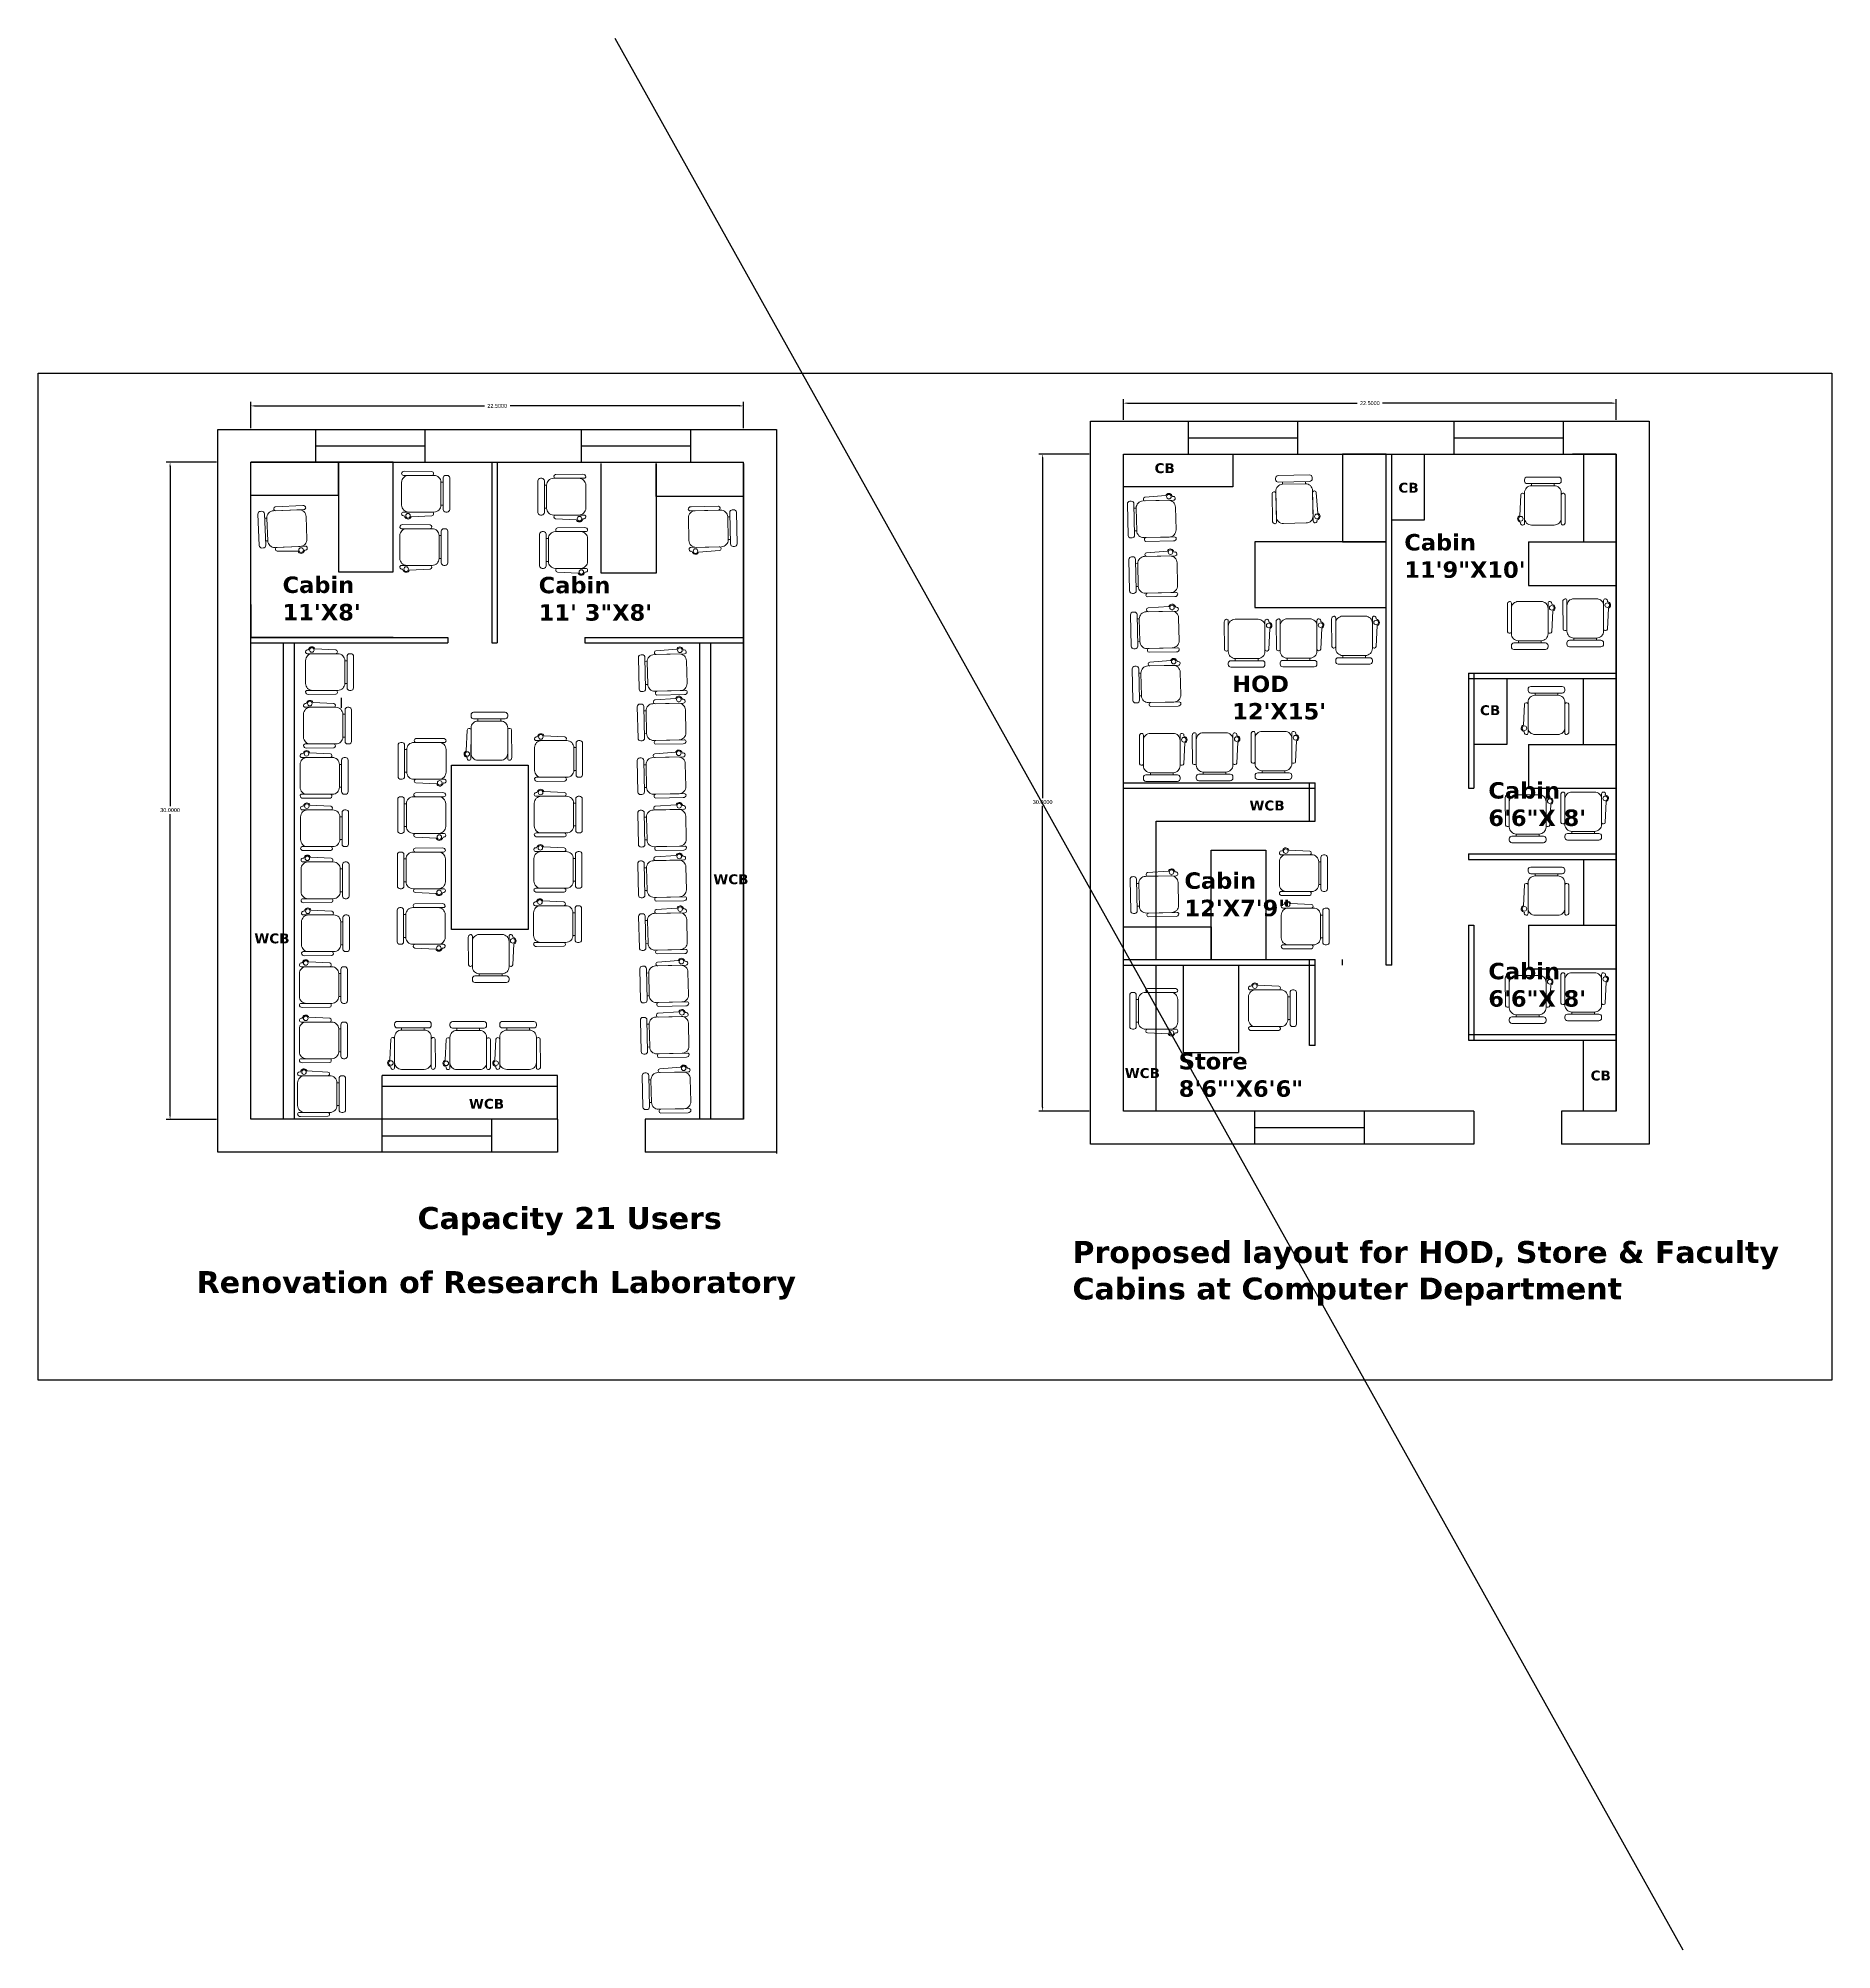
# Model space of a CAD drawing. Header units: inches. Extents: x 23 to 629, y -355 to 51.
# Drawn here: x 274.5 to 356.4, y -196.1 to -108.9 of the extents above; entities that cross this region are included whole.
import ezdxf

# ---------------------------------------------------------------- set-up
doc = ezdxf.new("R2010")
doc.units = ezdxf.units.IN
doc.header["$MEASUREMENT"] = 0
doc.layers.add('FUR', color=252, linetype='Continuous', lineweight=9)
doc.layers.add('FURN', color=252, linetype='Continuous', lineweight=9)
doc.dimstyles.get("Standard").update_dxf_attribs({"dimtxt": 0.18, "dimasz": 0.18, "dimexe": 0.18, "dimexo": 0.0625, "dimgap": 0.09, "dimtad": 0, "dimtih": 1, "dimtoh": 1, "dimdec": 4, "dimzin": 0, "dimdsep": 46, "dimtxsty": 'Standard', "dimcen": 0.09, "dimadec": 0, "dimazin": 0, "dimtfac": 1, "dimtdec": 4, "dimtofl": 0, "dimtmove": 0, "dimatfit": 3, "dimfxl": 1, "dimtolj": 1, "dimtzin": 0, "dimarcsym": 0})

msp = doc.modelspace()

# ---------------------------------------------------------------- texts
at = {"attachment_point": 1}
for s, insert, char_height, width in [('{\\fVerdana|b1|i0|c0|p34;CB}', (325.45642, -128.26928), 0.45, 3.5505713), ('{\\fVerdana|b1|i0|c0|p34;CB}', (336.58906, -129.16078), 0.45, 3.5505713), ('{\\fVerdana|b1|i0|c0|p34;Cabin\\P11\'9"X10\'}', (336.8582, -131.50016), 0.75, 5.9176188), ("{\\fVerdana|b1|i0|c0|p34;Cabin\\P11'X8'}", (285.64767, -133.441), 0.75, 5.9176188), ('{\\fVerdana|b1|i0|c0|p34;Cabin\\P11\' 3"X8\'}', (297.33973, -133.45448), 0.75, 7.7102492), ("{\\fVerdana|b1|i0|c0|p34;HOD\\P12'X15'}", (329.00137, -137.96693), 0.75, 5.9176188), ('{\\fVerdana|b1|i0|c0|p34;CB}', (340.3145, -139.31879), 0.45, 3.5505713), ('{\\fVerdana|b1|i0|c0|p34;Cabin\\P6\'6"X 8\'}', (340.69531, -142.82857), 0.75, 5.9176188), ('{\\fVerdana|b1|i0|c0|p34;WCB}', (329.78957, -143.67032), 0.45, 3.5505713), ('{\\fVerdana|b1|i0|c0|p34;WCB}', (305.31452, -147.03742), 0.45, 3.5505713), ('{\\fVerdana|b1|i0|c0|p34;Cabin\\P12\'X7\'9"}', (326.81963, -146.94809), 0.75, 5.9176188), ('{\\fVerdana|b1|i0|c0|p34;WCB}', (284.3601, -149.73903), 0.45, 3.5505713), ('{\\fVerdana|b1|i0|c0|p34;Cabin\\P6\'6"X 8\'}', (340.69531, -151.07857), 0.75, 5.9176188), ('{\\fVerdana|b1|i0|c0|p34;Store\\P8\'6"\'X6\'6"}', (326.5601, -155.19197), 0.75, 5.9176188), ('{\\fVerdana|b1|i0|c0|p34;WCB}', (324.09813, -155.88661), 0.45, 3.5505713), ('{\\fVerdana|b1|i0|c0|p34;CB}', (345.36338, -155.99859), 0.45, 3.5505713), ('{\\fVerdana|b1|i0|c0|p34;WCB}', (294.15555, -157.28888), 0.45, 3.5505713), ('{\\fVerdana|b1|i0|c0|p34;Capacity 21 Users}', (291.80921, -162.22829), 1, 31.0052658), ('{\\fVerdana|b1|i0|c0|p34;Proposed layout for HOD, Store & Faculty Cabins at Computer Department}', (321.70692, -163.78045), 1, 32.2467394), ('{\\fVerdana|b1|i0|c0|p34;Renovation of Research Laboratory}', (281.72218, -165.15413), 1, 31.0052658)]:
    msp.add_mtext(s, dxfattribs=dict(at, insert=insert, char_height=char_height, width=width))

# ---------------------------------------------------------------- blocks, each defined once
blk = doc.blocks.new('*D82')
at = {"color": 0, "lineweight": -2}
for p, q in [((282.635, -128.224), (280.331, -128.224)), ((280.511, -128.404), (280.511, -143.927)), ((280.511, -158.044), (280.511, -144.287)), ((282.635, -158.224), (280.331, -158.224))]:
    blk.add_line(p, q, dxfattribs=at)
at = {"color": 0}
for points in [[(280.481, -128.404), (280.541, -128.404), (280.511, -128.224)], [(280.481, -158.044), (280.541, -158.044), (280.511, -158.224)]]:
    blk.add_solid(points, dxfattribs=at)
at = {"layer": 'Defpoints', "color": 0}
for p in [(280.511, -128.224), (282.698, -128.224), (282.698, -158.224)]:
    blk.add_point(p, dxfattribs=at)
at = {"color": 0, "insert": (280.511, -144.107), "char_height": 0.18, "attachment_point": 5}
blk.add_mtext('\\A1;30.0000', dxfattribs=at)
blk = doc.blocks.new('CINE CHAIR')
at = {"layer": 'FUR', "color": 48, "lineweight": 0}
for p, q in [((448043.776, 57308.306), (448043.8, 57308.306)), ((448043.776, 57308.058), (448043.8, 57308.058))]:
    blk.add_line(p, q, dxfattribs=at)
blk.add_lwpolyline([(448043.45, 57308.434), (448043.678, 57308.423, -0.388092), (448043.695, 57308.404), (448043.695, 57308.401, -0.414214), (448043.676, 57308.382), (448043.367, 57308.382, -0.414214), (448043.348, 57308.401), (448043.348, 57308.404, -0.491313), (448043.377, 57308.423), (448043.384, 57308.436)], format="xyb", dxfattribs=at)
for points in [[(448043.424, 57308.382), (448043.7, 57308.382, -0.414214), (448043.776, 57308.306), (448043.776, 57308.058, -0.414214), (448043.7, 57307.982), (448043.424, 57307.982, -0.414214), (448043.348, 57308.058), (448043.348, 57308.306, -0.414214)], [(448043.828, 57308.382), (448043.842, 57308.382, -0.414214), (448043.871, 57308.353), (448043.871, 57308.01, -0.414214), (448043.842, 57307.982), (448043.828, 57307.982, -0.414214), (448043.8, 57308.01), (448043.8, 57308.353, -0.414214)], [(448043.379, 57307.938), (448043.678, 57307.94, 0.393133), (448043.695, 57307.959), (448043.695, 57307.963, 0.414214), (448043.676, 57307.982), (448043.367, 57307.982, 0.414214), (448043.348, 57307.963), (448043.348, 57307.966, 0.435766)]]:
    blk.add_lwpolyline(points, format="xyb", close=True, dxfattribs=at)
blk.add_circle((448043.417, 57308.422), 0.0249, dxfattribs=at)
blk.add_arc((448043.417, 57308.422), 0.0356, 19.6628, 156.9494, dxfattribs=at)
blk = doc.blocks.new('*D83')
at = {"color": 0, "lineweight": -2}
for p, q in [((322.472, -127.853), (320.167, -127.853)), ((320.347, -128.033), (320.347, -143.557)), ((320.347, -157.673), (320.347, -143.917)), ((322.472, -157.853), (320.167, -157.853))]:
    blk.add_line(p, q, dxfattribs=at)
at = {"color": 0}
for points in [[(320.317, -128.033), (320.377, -128.033), (320.347, -127.853)], [(320.317, -157.673), (320.377, -157.673), (320.347, -157.853)]]:
    blk.add_solid(points, dxfattribs=at)
at = {"layer": 'Defpoints', "color": 0}
for p in [(320.347, -127.853), (322.534, -127.853), (322.534, -157.853)]:
    blk.add_point(p, dxfattribs=at)
at = {"color": 0, "insert": (320.347, -143.737), "char_height": 0.18, "attachment_point": 5}
blk.add_mtext('\\A1;30.0000', dxfattribs=at)
blk = doc.blocks.new('*D84')
at = {"color": 0, "lineweight": -2}
for p, q in [((284.198, -126.661), (284.198, -125.471)), ((284.378, -125.651), (294.863, -125.651)), ((306.518, -125.651), (296.033, -125.651)), ((306.698, -126.661), (306.698, -125.471))]:
    blk.add_line(p, q, dxfattribs=at)
at = {"color": 0}
for points in [[(284.378, -125.621), (284.378, -125.681), (284.198, -125.651)], [(306.518, -125.621), (306.518, -125.681), (306.698, -125.651)]]:
    blk.add_solid(points, dxfattribs=at)
at = {"layer": 'Defpoints', "color": 0}
for p in [(306.698, -125.651), (284.198, -126.724), (306.698, -126.724)]:
    blk.add_point(p, dxfattribs=at)
at = {"color": 0, "insert": (295.448, -125.651), "char_height": 0.18, "attachment_point": 5}
blk.add_mtext('\\A1;22.5000', dxfattribs=at)
blk = doc.blocks.new('*D85')
at = {"color": 0, "lineweight": -2}
for p, q in [((324.034, -126.291), (324.034, -125.346)), ((324.214, -125.526), (334.699, -125.526)), ((346.354, -125.526), (335.869, -125.526)), ((346.534, -126.291), (346.534, -125.346))]:
    blk.add_line(p, q, dxfattribs=at)
at = {"color": 0}
for points in [[(324.214, -125.496), (324.214, -125.556), (324.034, -125.526)], [(346.354, -125.496), (346.354, -125.556), (346.534, -125.526)]]:
    blk.add_solid(points, dxfattribs=at)
at = {"layer": 'Defpoints', "color": 0}
for p in [(346.534, -125.526), (324.034, -126.353), (346.534, -126.353)]:
    blk.add_point(p, dxfattribs=at)
at = {"color": 0, "insert": (335.284, -125.526), "char_height": 0.18, "attachment_point": 5}
blk.add_mtext('\\A1;22.5000', dxfattribs=at)

# ---------------------------------------------------------------- dimensions: what is measured, and where the dimension line sits
dim = msp.add_linear_dim(base=(306.69756, -125.65059), p1=(284.19756, -126.72356), p2=(306.69756, -126.72356), dimstyle='Standard')
dim.commit()
dim.dimension.update_dxf_attribs({"geometry": '*D84', "text_midpoint": (295.44756, -125.65059)})
dim = msp.add_linear_dim(base=(346.53428, -125.52646), p1=(324.03428, -126.35343), p2=(346.53428, -126.35343), dimstyle='Standard')
dim.commit()
dim.dimension.update_dxf_attribs({"geometry": '*D85', "text_midpoint": (335.28428, -125.52646), "dimtype": 160})
for base, p1, p2, picture, middle in [((280.51059, -128.22356), (282.69756, -158.22356), (282.69756, -128.22356), '*D82', (280.51059, -144.10737)), ((320.34731, -127.85343), (322.53428, -157.85343), (322.53428, -127.85343), '*D83', (320.34731, -143.73723))]:
    dim = msp.add_linear_dim(base=base, p1=p1, p2=p2, angle=90, dimstyle='Standard')
    dim.commit()
    dim.dimension.update_dxf_attribs({"geometry": picture, "text_midpoint": middle, "dimtype": 160})

# ---------------------------------------------------------------- linework, layer by layer
for p, q in [((300.81426, -108.86442), (349.58048, -196.13846)), ((322.53428, -126.35343), (348.03428, -126.35343)), ((322.53428, -159.35343), (322.53428, -126.35343)), ((326.99875, -127.85343), (326.99875, -126.35343)), ((331.99875, -127.85343), (331.99875, -126.35343)), ((339.12738, -127.85343), (339.12738, -126.35343)), ((344.12738, -127.85343), (344.12738, -126.35343)), ((348.03428, -126.35343), (348.03428, -159.35343)), ((282.69756, -126.72356), (308.19756, -126.72356)), ((282.69756, -159.72356), (282.69756, -126.72356)), ((287.16203, -128.22356), (287.16203, -126.72356)), ((292.16203, -128.22356), (292.16203, -126.72356)), ((299.29066, -128.22356), (299.29066, -126.72356)), ((304.29066, -128.22356), (304.29066, -126.72356)), ((308.19756, -126.72356), (308.19756, -159.78606)), ((326.99875, -127.10343), (331.99875, -127.10343)), ((339.12738, -127.10343), (344.12738, -127.10343)), ((284.19756, -128.22356), (306.69756, -128.22356)), ((284.19756, -158.22356), (284.19756, -128.22356)), ((290.69756, -128.22356), (284.19756, -128.22356)), ((284.19756, -129.72356), (284.19756, -128.22356)), ((287.16203, -127.47356), (292.16203, -127.47356)), ((288.19756, -129.72356), (288.19756, -128.22356)), ((288.19756, -128.22356), (288.19756, -133.22356)), ((290.69756, -133.22356), (290.69756, -128.22356)), ((295.19756, -128.22356), (295.19756, -136.47356)), ((295.19756, -128.22356), (295.19756, -136.47356)), ((295.44756, -128.22356), (295.44756, -136.47356)), ((299.29066, -127.47356), (304.29066, -127.47356)), ((300.19756, -133.28606), (300.19756, -128.28606)), ((302.69756, -128.22356), (306.69756, -128.22356)), ((302.69756, -129.78606), (302.69756, -128.28606)), ((302.69756, -128.28606), (302.69756, -133.28606)), ((306.69756, -158.22356), (306.69756, -128.22356)), ((306.69756, -128.28606), (306.69756, -158.22356)), ((306.69756, -128.28606), (306.69756, -158.22356)), ((306.69756, -129.78606), (306.69756, -128.28606)), ((322.53428, -157.85343), (322.53428, -127.85343)), ((324.03428, -127.85343), (346.53428, -127.85343)), ((324.03428, -157.85343), (324.03428, -127.85343)), ((324.03428, -127.85343), (329.03428, -127.85343)), ((329.03428, -127.85343), (329.03428, -129.35343)), ((336.03428, -127.85343), (334.03428, -127.85343)), ((334.03428, -127.85343), (334.03428, -131.85343)), ((336.03428, -127.85343), (334.53428, -127.85343)), ((336.03428, -151.17843), (336.03428, -127.85343)), ((336.03428, -151.17843), (336.03428, -127.85343)), ((336.28428, -151.17843), (336.28428, -127.85343)), ((337.78428, -130.85343), (337.78428, -127.85343)), ((346.53428, -127.85343), (344.53428, -127.85343)), ((345.03428, -127.85343), (345.03428, -131.85343)), ((346.53428, -127.85343), (346.53428, -157.85343)), ((346.53428, -127.85343), (346.53428, -157.85343)), ((346.53428, -157.85343), (346.53428, -127.85343)), ((284.19756, -129.72356), (288.19756, -129.72356)), ((306.69756, -129.78606), (302.69756, -129.78606)), ((329.03428, -129.35343), (324.03428, -129.35343)), ((336.28428, -130.85343), (337.78428, -130.85343)), ((336.03428, -131.85343), (330.03428, -131.85343)), ((330.03428, -131.85343), (330.03428, -134.85343)), ((334.03428, -131.85343), (336.03428, -131.85343)), ((342.53428, -131.85343), (346.53428, -131.85343)), ((342.53428, -131.85343), (342.53428, -133.85343)), ((344.53428, -131.85343), (346.53428, -131.85343)), ((346.53428, -133.85343), (346.53428, -131.85343)), ((288.19756, -133.22356), (290.69756, -133.22356)), ((288.19756, -133.22356), (290.69756, -133.22356)), ((302.69756, -133.28606), (300.19756, -133.28606)), ((342.53428, -133.85343), (346.53428, -133.85343)), ((284.19756, -134.72356), (284.19756, -136.22356)), ((330.03428, -134.85343), (336.03428, -134.85343)), ((284.19756, -136.22356), (293.19756, -136.22356)), ((290.69756, -136.22356), (284.19756, -136.22356)), ((284.19756, -136.47356), (293.19756, -136.47356)), ((285.69756, -158.22356), (285.69756, -136.47356)), ((286.19756, -158.22356), (286.19756, -136.47356)), ((286.19756, -158.22356), (286.19756, -136.47356)), ((293.19756, -136.22356), (293.19756, -136.47356)), ((295.19756, -136.47356), (295.44756, -136.47356)), ((299.44756, -136.22356), (306.69756, -136.22356)), ((299.44756, -136.22356), (299.44756, -136.47356)), ((299.44756, -136.47356), (306.69756, -136.47356)), ((304.69756, -158.22356), (304.69756, -136.47356)), ((305.19756, -158.22356), (305.19756, -136.47356)), ((339.78428, -137.85343), (346.53428, -137.85343)), ((339.78428, -137.85343), (339.78428, -143.10343)), ((340.03428, -137.85343), (340.03428, -143.10343)), ((339.78428, -138.10343), (346.53428, -138.10343)), ((340.03428, -138.10343), (341.53428, -138.10343)), ((341.53428, -138.10343), (341.53428, -141.10343)), ((344.53428, -138.10343), (346.53428, -138.10343)), ((345.03428, -141.10343), (345.03428, -138.10343)), ((346.53428, -144.10343), (346.53428, -138.10343)), ((288.32121, -138.98417), (288.32121, -139.43417)), ((341.53428, -141.10343), (340.03428, -141.10343)), ((342.53428, -141.10343), (346.53428, -141.10343)), ((342.53428, -141.10343), (342.53428, -143.10343)), ((344.53428, -141.10343), (346.53428, -141.10343)), ((293.35483, -142.05141), (296.85483, -142.05141)), ((293.35483, -149.55141), (293.35483, -142.05141)), ((296.85483, -142.05141), (296.85483, -149.55141)), ((324.03428, -142.85343), (332.78428, -142.85343)), ((324.03428, -143.10343), (332.78428, -143.10343)), ((332.53428, -144.60343), (332.53428, -142.85343)), ((332.78428, -144.60343), (332.78428, -142.85343)), ((332.78428, -144.60343), (332.78428, -142.85343)), ((339.78428, -143.10343), (340.03428, -143.10343)), ((342.53428, -143.10343), (346.53428, -143.10343)), ((325.53428, -144.60343), (332.78428, -144.60343)), ((325.53428, -150.92843), (325.53428, -144.60343)), ((328.03428, -150.92843), (328.03428, -145.92843)), ((328.03428, -145.92843), (330.53428, -145.92843)), ((330.53428, -145.92843), (330.53428, -150.92843)), ((339.78428, -146.10343), (346.53428, -146.10343)), ((339.78428, -146.10343), (339.78428, -146.35343)), ((339.78428, -146.35343), (346.53428, -146.35343)), ((344.53428, -146.35343), (346.53428, -146.35343)), ((345.03428, -146.35343), (345.03428, -149.35343)), ((346.53428, -151.35343), (346.53428, -146.35343)), ((296.85483, -149.55141), (293.35483, -149.55141)), ((324.03428, -150.92843), (324.03428, -149.42843)), ((324.03428, -149.42843), (328.03428, -149.42843)), ((328.03428, -149.42843), (328.03428, -150.92843)), ((339.78428, -149.35343), (340.03428, -149.35343)), ((339.78428, -149.35343), (339.78428, -154.60343)), ((340.03428, -149.35343), (340.03428, -154.60343)), ((342.53428, -149.35343), (346.53428, -149.35343)), ((342.53428, -149.35343), (342.53428, -151.35343)), ((344.53428, -149.35343), (346.53428, -149.35343)), ((324.03428, -150.92843), (332.78428, -150.92843)), ((332.53428, -154.85343), (332.53428, -150.92843)), ((332.78428, -154.85343), (332.78428, -150.92843)), ((332.78428, -154.85343), (332.78428, -150.92843)), ((334.03428, -151.17843), (334.03428, -150.92843)), ((324.03428, -151.17843), (332.78428, -151.17843)), ((325.53428, -157.85343), (325.53428, -151.17843)), ((326.78221, -155.17843), (326.78221, -151.17843)), ((326.78221, -151.17843), (329.28221, -151.17843)), ((329.28221, -151.17843), (329.28221, -155.17843)), ((336.28428, -151.17843), (336.03428, -151.17843)), ((342.53428, -151.35343), (346.53428, -151.35343)), ((339.78428, -154.35343), (346.53428, -154.35343)), ((326.78221, -155.17843), (329.28221, -155.17843)), ((332.78428, -154.85343), (332.53428, -154.85343)), ((339.78428, -154.60343), (346.53428, -154.60343)), ((345.03428, -157.85343), (345.03428, -154.60343)), ((298.19756, -156.22356), (290.19756, -156.22356)), ((290.19756, -158.22356), (290.19756, -156.22356)), ((298.19756, -156.72356), (290.19756, -156.72356)), ((298.19756, -158.22356), (298.19756, -156.22356)), ((340.03428, -157.85343), (324.03428, -157.85343)), ((330.03428, -159.35343), (330.03428, -157.85343)), ((335.03428, -159.35343), (335.03428, -157.85343)), ((340.03428, -157.85343), (340.03428, -159.35343)), ((344.03428, -157.85343), (344.03428, -159.35343)), ((346.53428, -157.85343), (344.03428, -157.85343)), ((298.19756, -158.22356), (284.19756, -158.22356)), ((290.19756, -159.72356), (290.19756, -158.22356)), ((295.19756, -159.72356), (295.19756, -158.22356)), ((298.19756, -158.22356), (298.19756, -159.72356)), ((306.69756, -158.22356), (302.19756, -158.22356)), ((302.19756, -158.22356), (302.19756, -159.72356)), ((306.69756, -158.22356), (304.19756, -158.22356)), ((306.69756, -158.22356), (305.39756, -158.22356)), ((330.03428, -158.60343), (335.03428, -158.60343)), ((290.19756, -158.97356), (295.19756, -158.97356)), ((340.03428, -159.35343), (322.53428, -159.35343)), ((348.03428, -159.35343), (344.03428, -159.35343)), ((298.19756, -159.72356), (282.69756, -159.72356)), ((304.19756, -159.72356), (302.19756, -159.72356)), ((308.19756, -159.72356), (304.19756, -159.72356))]:
    msp.add_line(p, q)
msp.add_lwpolyline([(274.49284, -124.15929), (356.37308, -124.15929), (356.37308, -170.12922), (274.49284, -170.12922)], close=True)

# ---------------------------------------------------------------- block references
at = {"layer": 'FURN', "zscale": 4.190399999999999}
for p, xscale, yscale, rotation in [((-1877193.35088, 239986.47663), -4.190400000000028, 4.19040000000001, 180.0008565926003), ((1877783.92779, 239986.34094), 4.190400000000028, 4.19040000000001, 179.9991434073997), ((-196531.20763, -1882642.22961), -4.190400000000029, 4.190400000000009, 271.3190010835237), ((240459.32142, -1877615.52782), 4.190400000000028, 4.19040000000001, 89.99914340739973), ((1882837.64466, -196993.86358), -4.190400000000029, 4.190400000000009, 1.319001083523679), ((1866268.26289, 317227.44388), 4.190400000000029, 4.190400000000009, 182.3632854803649), ((-1882207.03163, 196731.79194), -4.190400000000029, 4.190400000000009, 181.3190010835237), ((-1877193.43404, 239984.04218), -4.190400000000028, 4.19040000000001, 180.0008565926003), ((1877784.01095, 239983.90649), 4.190400000000028, 4.19040000000001, 179.9991434073997), ((1882837.71483, -196996.4016), -4.190400000000029, 4.190400000000009, 1.319001083523679), ((1882837.78663, -196998.92559), -4.190400000000029, 4.190400000000009, 1.319001083523679), ((-239781.57258, 1877349.18359), 4.190400000000028, 4.19040000000001, 269.9991434073997), ((-239773.55261, 1877349.85491), 4.190400000000028, 4.19040000000001, 269.9991434073997), ((-239771.0184, 1877349.97691), 4.190400000000028, 4.19040000000001, 269.9991434073997), ((-239786.47657, 1877349.04559), 4.190400000000028, 4.19040000000001, 269.9991434073997), ((-239784.10679, 1877349.0616), 4.190400000000028, 4.19040000000001, 269.9991434073997), ((-1877197.73961, -240253.93909), 4.190400000000028, 4.19040000000001, 359.9991434073997), ((1882815.32066, -197000.87723), -4.190400000000029, 4.190400000000009, 1.319001083523679), ((1882837.86178, -197001.39955), -4.190400000000029, 4.190400000000009, 1.319001083523679), ((240459.48579, -1877625.08993), 4.190400000000028, 4.19040000000001, 89.99914340739973), ((-1877197.83135, -240256.38589), 4.190400000000028, 4.19040000000001, 359.9991434073997), ((1882815.2699, -197003.12458), -4.190400000000029, 4.190400000000009, 1.319001083523679), ((240411.22483, -1877626.26696), 4.190400000000028, 4.19040000000001, 89.99914340739973), ((1877777.5485, 239974.28015), 4.190400000000028, 4.19040000000001, 179.9991434073997), ((-1877187.28511, -240257.9079), 4.190400000000028, 4.19040000000001, 359.9991434073997), ((1882815.266, -197005.58154), -4.190400000000029, 4.190400000000009, 1.319001083523679), ((-239790.35105, 1877343.83174), 4.190400000000028, 4.19040000000001, 269.9991434073997), ((-239787.93897, 1877343.86224), 4.190400000000028, 4.19040000000001, 269.9991434073997), ((-239785.2521, 1877343.92324), 4.190400000000028, 4.19040000000001, 269.9991434073997), ((-1877197.98596, -240258.6779), 4.190400000000028, 4.19040000000001, 359.9991434073997), ((-1877197.96756, -240261.07014), 4.190400000000028, 4.19040000000001, 359.9991434073997), ((1877777.53029, 239971.80512), 4.190400000000028, 4.19040000000001, 179.9991434073997), ((-1877187.29688, -240260.44686), 4.190400000000028, 4.19040000000001, 359.9991434073997), ((1882815.2881, -197007.97678), -4.190400000000029, 4.190400000000009, 1.319001083523679), ((-239773.64578, 1877341.03218), 4.190400000000028, 4.19040000000001, 269.9991434073997), ((-239771.11157, 1877341.15417), 4.190400000000028, 4.19040000000001, 269.9991434073997), ((-1877187.31061, -240262.97184), 4.190400000000028, 4.19040000000001, 359.9991434073997), ((-1877197.94558, -240263.44871), 4.190400000000028, 4.19040000000001, 359.9991434073997), ((1877777.51656, 239969.28014), 4.190400000000028, 4.19040000000001, 179.9991434073997), ((1882815.29048, -197010.29089), -4.190400000000029, 4.190400000000009, 1.319001083523679), ((-1877153.27911, -240263.12098), 4.190400000000028, 4.19040000000001, 359.9991434073997), ((1882837.76347, -197011.00643), -4.190400000000029, 4.190400000000009, 1.319001083523679), ((240459.48579, -1877633.33993), 4.190400000000028, 4.19040000000001, 89.99914340739973), ((-1877187.32882, -240265.44687), 4.190400000000028, 4.19040000000001, 359.9991434073997), ((-1877153.19595, -240265.55543), 4.190400000000028, 4.19040000000001, 359.9991434073997), ((-1877197.92348, -240265.86659), 4.190400000000028, 4.19040000000001, 359.9991434073997), ((1877777.5048, 239966.74118), 4.190400000000028, 4.19040000000001, 179.9991434073997), ((1882815.33225, -197012.69828), -4.190400000000029, 4.190400000000009, 1.319001083523679), ((-239820.98686, 1877334.65013), 4.190400000000028, 4.19040000000001, 269.9991434073997), ((-1877198.01944, -240268.22947), 4.190400000000028, 4.19040000000001, 359.9991434073997), ((1882815.38812, -197015.09154), -4.190400000000029, 4.190400000000009, 1.319001083523679), ((-239773.64578, 1877332.78218), 4.190400000000028, 4.19040000000001, 269.9991434073997), ((-239771.11157, 1877332.90417), 4.190400000000028, 4.19040000000001, 269.9991434073997), ((1877810.94992, 239962.86868), 4.190400000000028, 4.19040000000001, 179.9991434073997), ((-1877154.68911, -240269.28728), 4.190400000000028, 4.19040000000001, 359.9991434073997), ((-1877198.01976, -240270.75534), 4.190400000000028, 4.19040000000001, 359.9991434073997), ((1882815.41078, -197017.43028), -4.190400000000029, 4.190400000000009, 1.319001083523679), ((240407.73631, -1877640.37706), 4.190400000000028, 4.19040000000001, 89.99914340739973), ((240410.26155, -1877640.39078), 4.190400000000028, 4.19040000000001, 89.99914340739973), ((240412.53648, -1877640.3818), 4.190400000000028, 4.19040000000001, 89.99914340739973), ((-1877198.10042, -240273.20936), 4.190400000000028, 4.19040000000001, 359.9991434073997), ((1882815.4927, -197019.9668), -4.190400000000029, 4.190400000000009, 1.319001083523679)]:
    msp.add_blockref('CINE CHAIR', p, dxfattribs=dict(at, xscale=xscale, yscale=yscale, rotation=rotation))

msp.set_redraw_order([(e.dxf.handle, doc.entitydb.next_handle()) for e in msp.query("TEXT MTEXT ATTDEF DIMENSION ARC_DIMENSION")])  # texts and dimensions are drawn at this point

doc.saveas('drawing.dxf')
